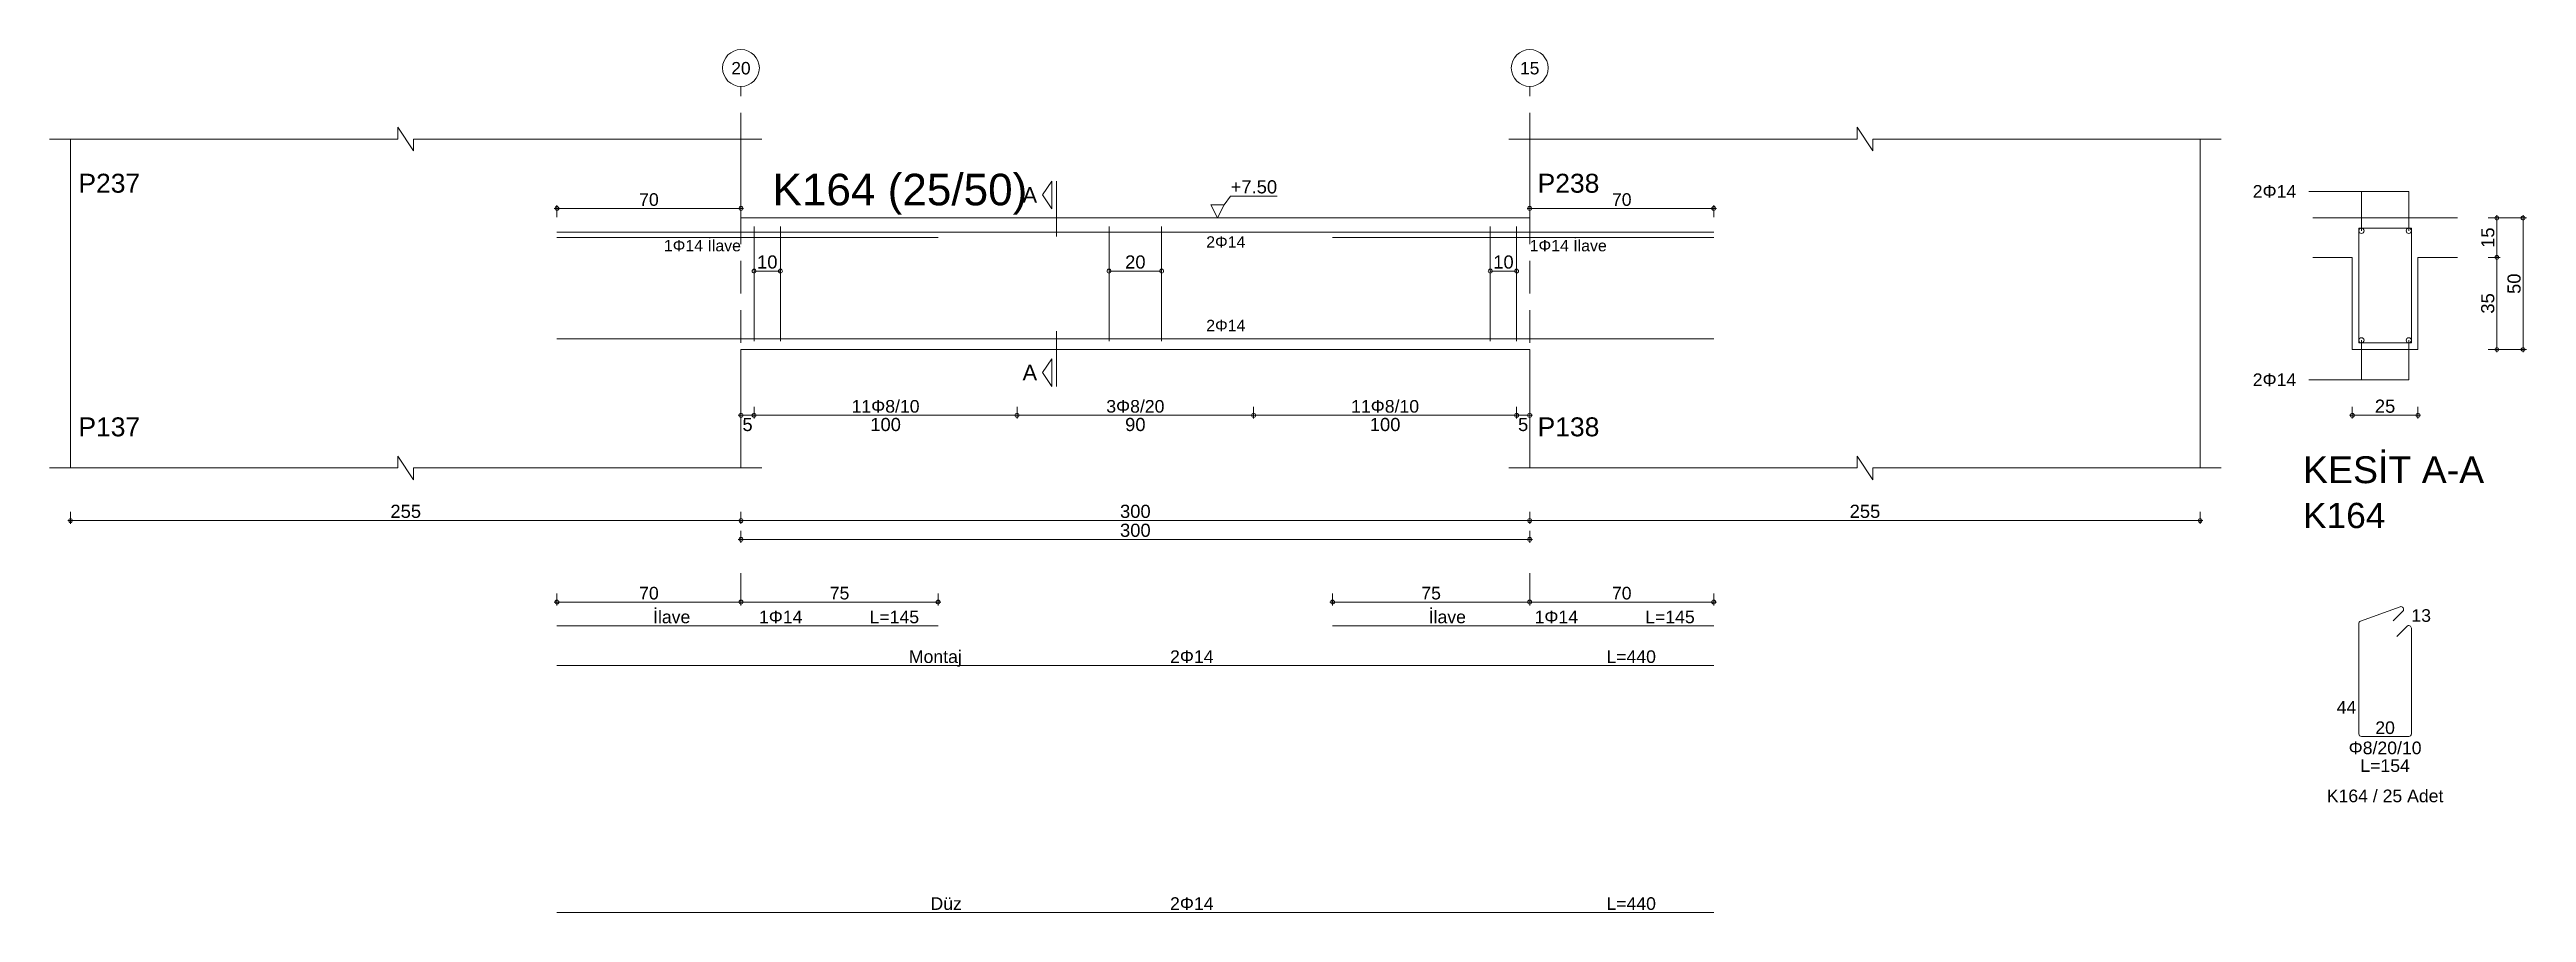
# Model space of a CAD drawing. Header units: millimetres. Extents: x 23801 to 80069, y 9628 to 14137.
# Drawn here: x 54388 to 55801, y 13042 to 13534 of the extents above; entities that cross this region are included whole.
import ezdxf

# ---------------------------------------------------------------- set-up
doc = ezdxf.new("R2010")
doc.units = ezdxf.units.MM
doc.linetypes.add('DASHDOT2', pattern=[12.7, 6.35, -3.175, 0, -3.175])
doc.linetypes.add('DASHED4', pattern=[18.75, 12.5, -6.25])
doc.layers.add('aks', color=251, linetype='DASHDOT2', lineweight=35)
for name, color, linetype in [('Donatı Topl. Uzun. Yazısı', 7, 'Continuous'), ('Donatı Uz. Yazısı', 7, 'Continuous'), ('Donatı Yazısı', 7, 'Continuous'), ('Donatı Çizgisi', 7, 'Continuous'), ('Kiriş', 7, 'Continuous'), ('Standart', 7, 'Continuous'), ('Ölçülendirme', 7, 'Continuous')]:
    doc.layers.add(name, color=color, linetype=linetype)
doc.styles.add('arial_1_18', font='arial.ttf', dxfattribs={"height": 0.2})

# ---------------------------------------------------------------- blocks, each defined once
blk = doc.blocks.new('IDE475Entity7427')
at = {"layer": 'aks', "color": 30, "linetype": 'DASHED4', "lineweight": 5}
for points in [[(6893.59, 1648.65), (6893.59, 1783.65)], [(7193.59, 1648.65), (7193.59, 1783.65)], [(6893.59, 1587.65), (6893.59, 1598.65)], [(7193.59, 1587.65), (7193.59, 1598.65)]]:
    blk.add_lwpolyline(points, dxfattribs=at)
at = {"layer": 'aks', "color": 1, "linetype": 'Continuous', "lineweight": 5}
for centre in [(6893.59, 1790.65), (7193.59, 1790.65)]:
    blk.add_circle(centre, 7, dxfattribs=at)
at = {"layer": 'Donatı Çizgisi', "color": 5, "linetype": 'Continuous', "lineweight": 5}
for points in [[(6823.59, 1728.25), (7263.59, 1728.25)], [(6823.59, 1726.25), (6968.59, 1726.25)], [(6898.59, 1686.85), (6898.59, 1730.45)], [(6908.59, 1686.85), (6908.59, 1730.45)], [(7033.59, 1686.85), (7033.59, 1730.45)], [(7053.59, 1686.85), (7053.59, 1730.45)], [(7118.59, 1726.25), (7263.59, 1726.25)], [(7178.59, 1686.85), (7178.59, 1730.45)], [(7188.59, 1686.85), (7188.59, 1730.45)], [(7508.93, 1686.15), (7508.93, 1729.75)], [(7508.93, 1729.75), (7528.93, 1729.75)], [(7528.93, 1686.15), (7528.93, 1729.75)], [(6823.59, 1687.65), (7263.59, 1687.65)], [(7508.93, 1686.15), (7528.93, 1686.15)], [(7509.6, 1580.39), (7524.6, 1585.86)], [(7522.03, 1580.54), (7525.67, 1584.18)], [(6823.59, 1578.65), (6968.59, 1578.65)], [(7118.59, 1578.65), (7263.59, 1578.65)], [(7508.93, 1537.57), (7508.93, 1579.44)], [(7523.41, 1574.63), (7527.18, 1578.41)], [(7528.93, 1537.57), (7528.93, 1577.69)], [(6823.59, 1563.55), (7263.59, 1563.55)], [(7509.95, 1536.55), (7527.91, 1536.55)], [(6823.59, 1469.7), (7263.59, 1469.7)]]:
    blk.add_lwpolyline(points, dxfattribs=at)
for centre in [(7509.93, 1728.75), (7527.93, 1728.75), (7509.93, 1687.15), (7527.93, 1687.15)]:
    blk.add_circle(centre, 1, dxfattribs=at)
for centre, start, end in [((7524.95, 1584.9), 315, 110), ((7509.95, 1579.44), 110, 180), ((7527.91, 1577.69), 0, 135), ((7509.95, 1537.57), 180, 270), ((7527.91, 1537.57), 270, 0)]:
    blk.add_arc(centre, 1.02, start, end, dxfattribs=at)
at = {"layer": 'Kiriş', "color": 1, "linetype": 'Continuous', "lineweight": 5}
for points in [[(6630.59, 1763.65), (6763.09, 1763.65)], [(6638.59, 1638.65), (6638.59, 1763.65)], [(6763.09, 1763.65), (6763.09, 1768.15)], [(6769.09, 1759.15), (6763.09, 1768.15)], [(6769.09, 1759.15), (6769.09, 1763.65)], [(6769.09, 1763.65), (6901.59, 1763.65)], [(6893.59, 1733.65), (6893.59, 1763.65)], [(7185.59, 1763.65), (7318.09, 1763.65)], [(7193.59, 1733.65), (7193.59, 1763.65)], [(7318.09, 1763.65), (7318.09, 1768.15)], [(7324.09, 1759.15), (7318.09, 1768.15)], [(7324.09, 1763.65), (7456.59, 1763.65)], [(7324.09, 1759.15), (7324.09, 1763.65)], [(7448.59, 1638.65), (7448.59, 1763.65)], [(6893.59, 1733.65), (7193.59, 1733.65)], [(7491.43, 1733.65), (7546.43, 1733.65)], [(7491.43, 1718.65), (7506.43, 1718.65)], [(7506.43, 1683.65), (7506.43, 1718.65)], [(7531.43, 1718.65), (7546.43, 1718.65)], [(7531.43, 1683.65), (7531.43, 1718.65)], [(6893.59, 1683.65), (7193.59, 1683.65)], [(6893.59, 1638.65), (6893.59, 1683.65)], [(7193.59, 1638.65), (7193.59, 1683.65)], [(7506.43, 1683.65), (7531.43, 1683.65)], [(6769.09, 1634.15), (6763.09, 1643.15)], [(6763.09, 1638.65), (6763.09, 1643.15)], [(7324.09, 1634.15), (7318.09, 1643.15)], [(7318.09, 1638.65), (7318.09, 1643.15)], [(6630.59, 1638.65), (6763.09, 1638.65)], [(6769.09, 1638.65), (6901.59, 1638.65)], [(6769.09, 1634.15), (6769.09, 1638.65)], [(7185.59, 1638.65), (7318.09, 1638.65)], [(7324.09, 1638.65), (7456.59, 1638.65)], [(7324.09, 1634.15), (7324.09, 1638.65)]]:
    blk.add_lwpolyline(points, dxfattribs=at)
at = {"layer": 'Ölçülendirme', "color": 1, "linetype": 'Continuous', "lineweight": 5}
for points in [[(7008.34, 1742.4), (7011.84, 1747.65)], [(7011.84, 1737.15), (7011.84, 1747.65)], [(7013.59, 1726.65), (7013.59, 1747.65)], [(7489.93, 1743.75), (7527.93, 1743.75)], [(7509.93, 1728.75), (7509.93, 1743.75)], [(7527.93, 1728.75), (7527.93, 1743.75)], [(6822.59, 1737.25), (6894.59, 1737.25)], [(6823.59, 1734), (6823.59, 1738.5)], [(6893.59, 1734), (6893.59, 1738.5)], [(7011.84, 1737.15), (7008.34, 1742.4)], [(7074.84, 1733.65), (7072.34, 1738.65)], [(7072.34, 1738.65), (7077.34, 1738.65)], [(7077.34, 1738.65), (7074.84, 1733.65)], [(7074.84, 1733.65), (7074.84, 1733.65)], [(7077.34, 1738.65), (7079.84, 1741.98)], [(7079.84, 1741.98), (7097.52, 1741.98)], [(7192.59, 1737.25), (7264.59, 1737.25)], [(7193.59, 1734), (7193.59, 1738.5)], [(7263.59, 1734), (7263.59, 1738.5)], [(7558.18, 1733.65), (7572.68, 1733.65)], [(7561.43, 1682.65), (7561.43, 1734.65)], [(7571.43, 1682.65), (7571.43, 1734.65)], [(7558.18, 1718.65), (7562.68, 1718.65)], [(6898.59, 1713.45), (6908.59, 1713.45)], [(7033.59, 1713.45), (7053.59, 1713.45)], [(7178.59, 1713.45), (7188.59, 1713.45)], [(7013.59, 1669.65), (7013.59, 1690.65)], [(7509.93, 1672.15), (7509.93, 1687.15)], [(7527.93, 1672.15), (7527.93, 1687.15)], [(7008.34, 1674.9), (7011.84, 1680.15)], [(7011.84, 1669.65), (7011.84, 1680.15)], [(7558.18, 1683.65), (7572.68, 1683.65)], [(7011.84, 1669.65), (7008.34, 1674.9)], [(7489.93, 1672.15), (7527.93, 1672.15)], [(6892.59, 1658.65), (7194.59, 1658.65)], [(6893.59, 1657.4), (6893.59, 1661.9)], [(6898.59, 1657.4), (6898.59, 1661.9)], [(6998.59, 1657.4), (6998.59, 1661.9)], [(7088.59, 1657.4), (7088.59, 1661.9)], [(7188.59, 1657.4), (7188.59, 1661.9)], [(7193.59, 1657.4), (7193.59, 1661.9)], [(7505.43, 1658.65), (7532.43, 1658.65)], [(7506.43, 1657.4), (7506.43, 1661.9)], [(7531.43, 1657.4), (7531.43, 1661.9)], [(6638.59, 1617.4), (6638.59, 1621.9)], [(6893.59, 1617.4), (6893.59, 1621.9)], [(7193.59, 1617.4), (7193.59, 1621.9)], [(7448.59, 1617.4), (7448.59, 1621.9)], [(6637.59, 1618.65), (7449.59, 1618.65)], [(6892.59, 1611.45), (7194.59, 1611.45)], [(6893.59, 1610.2), (6893.59, 1614.7)], [(7193.59, 1610.2), (7193.59, 1614.7)], [(6822.59, 1587.65), (6894.59, 1587.65)], [(6823.59, 1586.4), (6823.59, 1590.9)], [(6892.59, 1587.65), (6969.59, 1587.65)], [(6893.59, 1586.4), (6893.59, 1590.9)], [(6893.59, 1586.4), (6893.59, 1590.9)], [(6968.59, 1586.4), (6968.59, 1590.9)], [(7117.59, 1587.65), (7194.59, 1587.65)], [(7118.59, 1586.4), (7118.59, 1590.9)], [(7192.59, 1587.65), (7264.59, 1587.65)], [(7193.59, 1586.4), (7193.59, 1590.9)], [(7193.59, 1586.4), (7193.59, 1590.9)], [(7263.59, 1586.4), (7263.59, 1590.9)]]:
    blk.add_lwpolyline(points, dxfattribs=at)
for centre in [(6823.59, 1737.25), (6893.59, 1737.25), (7193.59, 1737.25), (7263.59, 1737.25), (7561.43, 1733.65), (7571.43, 1733.65), (7561.43, 1718.65), (6898.59, 1713.45), (6908.59, 1713.45), (7033.59, 1713.45), (7053.59, 1713.45), (7178.59, 1713.45), (7188.59, 1713.45), (7561.43, 1683.65), (7571.43, 1683.65), (6893.59, 1658.65), (6898.59, 1658.65), (6898.59, 1658.65), (6998.59, 1658.65), (6998.59, 1658.65), (7088.59, 1658.65), (7088.59, 1658.65), (7188.59, 1658.65), (7188.59, 1658.65), (7193.59, 1658.65), (7506.43, 1658.65), (7531.43, 1658.65), (6638.59, 1618.65), (6893.59, 1618.65), (6893.59, 1618.65), (6893.59, 1611.45), (7193.59, 1618.65), (7193.59, 1618.65), (7193.59, 1611.45), (7448.59, 1618.65), (6823.59, 1587.65), (6893.59, 1587.65), (6893.59, 1587.65), (6968.59, 1587.65), (7118.59, 1587.65), (7193.59, 1587.65), (7193.59, 1587.65), (7263.59, 1587.65)]:
    blk.add_circle(centre, 0.75, dxfattribs=at)
at = {"layer": 'aks', "color": 1, "linetype": 'Continuous', "lineweight": 5, "style": 'arial_1_18'}
for s, p in [('20', (6889.92, 1788.21)), ('15', (7189.92, 1788.21))]:
    blk.add_text(s, height=4.725, dxfattribs=at).set_placement(p)
at = {"layer": 'Donatı Topl. Uzun. Yazısı', "color": 1, "linetype": 'Continuous', "lineweight": 5, "style": 'arial_1_18'}
for s, p in [('L=145', (6942.51, 1579.61)), ('L=145', (7237.51, 1579.61)), ('L=440', (7222.76, 1564.51)), ('L=154', (7509.51, 1523.11)), ('L=440', (7222.76, 1470.66))]:
    blk.add_text(s, height=4.8, dxfattribs=at).set_placement(p)
at = {"layer": 'Donatı Uz. Yazısı', "color": 1, "linetype": 'Continuous', "lineweight": 5, "style": 'arial_1_18'}
for s, p in [('13', (7528.93, 1580.15)), ('44', (7500.51, 1545.27)), ('20', (7515.2, 1537.51))]:
    blk.add_text(s, height=4.8, dxfattribs=at).set_placement(p)
at = {"layer": 'Donatı Yazısı', "color": 5, "linetype": 'Continuous', "lineweight": 5, "style": 'arial_1_18'}
for s, height, p in [('2Φ14', 4.8, (7468.59, 1741.35)), ('1Φ14 İlave', 4.32, (6864.28, 1720.97)), ('1Φ14 İlave', 4.32, (7193.59, 1720.97)), ('2Φ14', 4.8, (7468.59, 1669.75)), ('1Φ14', 4.8, (6900.44, 1579.61)), ('1Φ14', 4.8, (7195.44, 1579.61)), ('2Φ14', 4.8, (7056.79, 1564.51)), ('Φ8/20/10', 4.8, (7505.07, 1529.83)), ('K164 / 25 Adet', 4.8, (7496.74, 1511.59)), ('2Φ14', 4.8, (7056.79, 1470.66))]:
    blk.add_text(s, height=height, dxfattribs=at).set_placement(p)
for p in [(7070.55, 1722.37), (7070.55, 1690.61)]:
    blk.add_text('2Φ14', height=4.32, rotation=360, dxfattribs=at).set_placement(p)
at = {"layer": 'Donatı Yazısı', "color": 1, "linetype": 'Continuous', "lineweight": 5, "style": 'arial_1_18'}
for s, p in [('İlave', (6860.17, 1579.61)), ('İlave', (7155.17, 1579.61)), ('Montaj', (6957.46, 1564.51)), ('Düz', (6965.67, 1470.66))]:
    blk.add_text(s, height=4.8, dxfattribs=at).set_placement(p)
at = {"layer": 'Kiriş', "color": 1, "linetype": 'Continuous', "lineweight": 5, "style": 'arial_1_18'}
for s, height, p in [('P237', 7.2, (6641.59, 1743.25)), ('K164 (25/50)', 12, (6905.59, 1738.45)), ('P238', 7.2, (7196.59, 1743.25)), ('P137', 7.2, (6641.59, 1650.65)), ('P138', 7.2, (7196.59, 1650.65)), ('KESİT A-A', 10.2, (7487.73, 1632.85)), ('K164', 9.6, (7487.73, 1615.77))]:
    blk.add_text(s, height=height, dxfattribs=at).set_placement(p)
at = {"layer": 'Ölçülendirme', "color": 1, "linetype": 'Continuous', "lineweight": 5, "style": 'arial_1_18'}
for s, height, p in [('70', 4.8, (6854.86, 1738.25)), ('A', 5.95, (7000.7, 1739.42)), ('+7.50', 5, (7079.84, 1742.98)), ('70', 4.8, (7224.86, 1738.25)), ('A', 5.95, (7000.7, 1671.92)), ('25', 5, (7515.04, 1659.61)), ('5', 5, (6894.15, 1652.65)), ('100', 5, (6942.77, 1652.65)), ('90', 5, (7039.71, 1652.65)), ('100', 5, (7132.76, 1652.65)), ('5', 5, (7189.15, 1652.65)), ('255', 5, (6760.26, 1619.65)), ('300', 5, (7037.76, 1619.65)), ('255', 5, (7315.27, 1619.65)), ('300', 5, (7037.76, 1612.45))]:
    blk.add_text(s, height=height, dxfattribs=at).set_placement(p)
for s, rotation, p in [('15', 90, (7560.47, 1722.27)), ('10', 360, (6899.71, 1714.41)), ('20', 360, (7039.71, 1714.41)), ('10', 360, (7179.71, 1714.41)), ('50', 90, (7570.47, 1704.77)), ('35', 90, (7560.47, 1697.27))]:
    blk.add_text(s, height=5, rotation=rotation, dxfattribs=at).set_placement(p)
at = {"layer": 'Ölçülendirme', "color": 5, "linetype": 'Continuous', "lineweight": 5, "style": 'arial_1_18'}
for s, p in [('11Φ8/10', (6935.66, 1659.65)), ('3Φ8/20', (7032.53, 1659.65)), ('11Φ8/10', (7125.66, 1659.65)), ('70', (6854.86, 1588.65)), ('75', (6927.36, 1588.65)), ('75', (7152.36, 1588.65)), ('70', (7224.86, 1588.65))]:
    blk.add_text(s, height=4.8, dxfattribs=at).set_placement(p)

msp = doc.modelspace()

# ---------------------------------------------------------------- block references
at = {"layer": 'Standart', "xscale": 1.5, "yscale": 1.5, "zscale": 1.5}
msp.add_blockref('IDE475Entity7427', (44441.7, 10837.3), dxfattribs=at)

doc.saveas('drawing.dxf')
